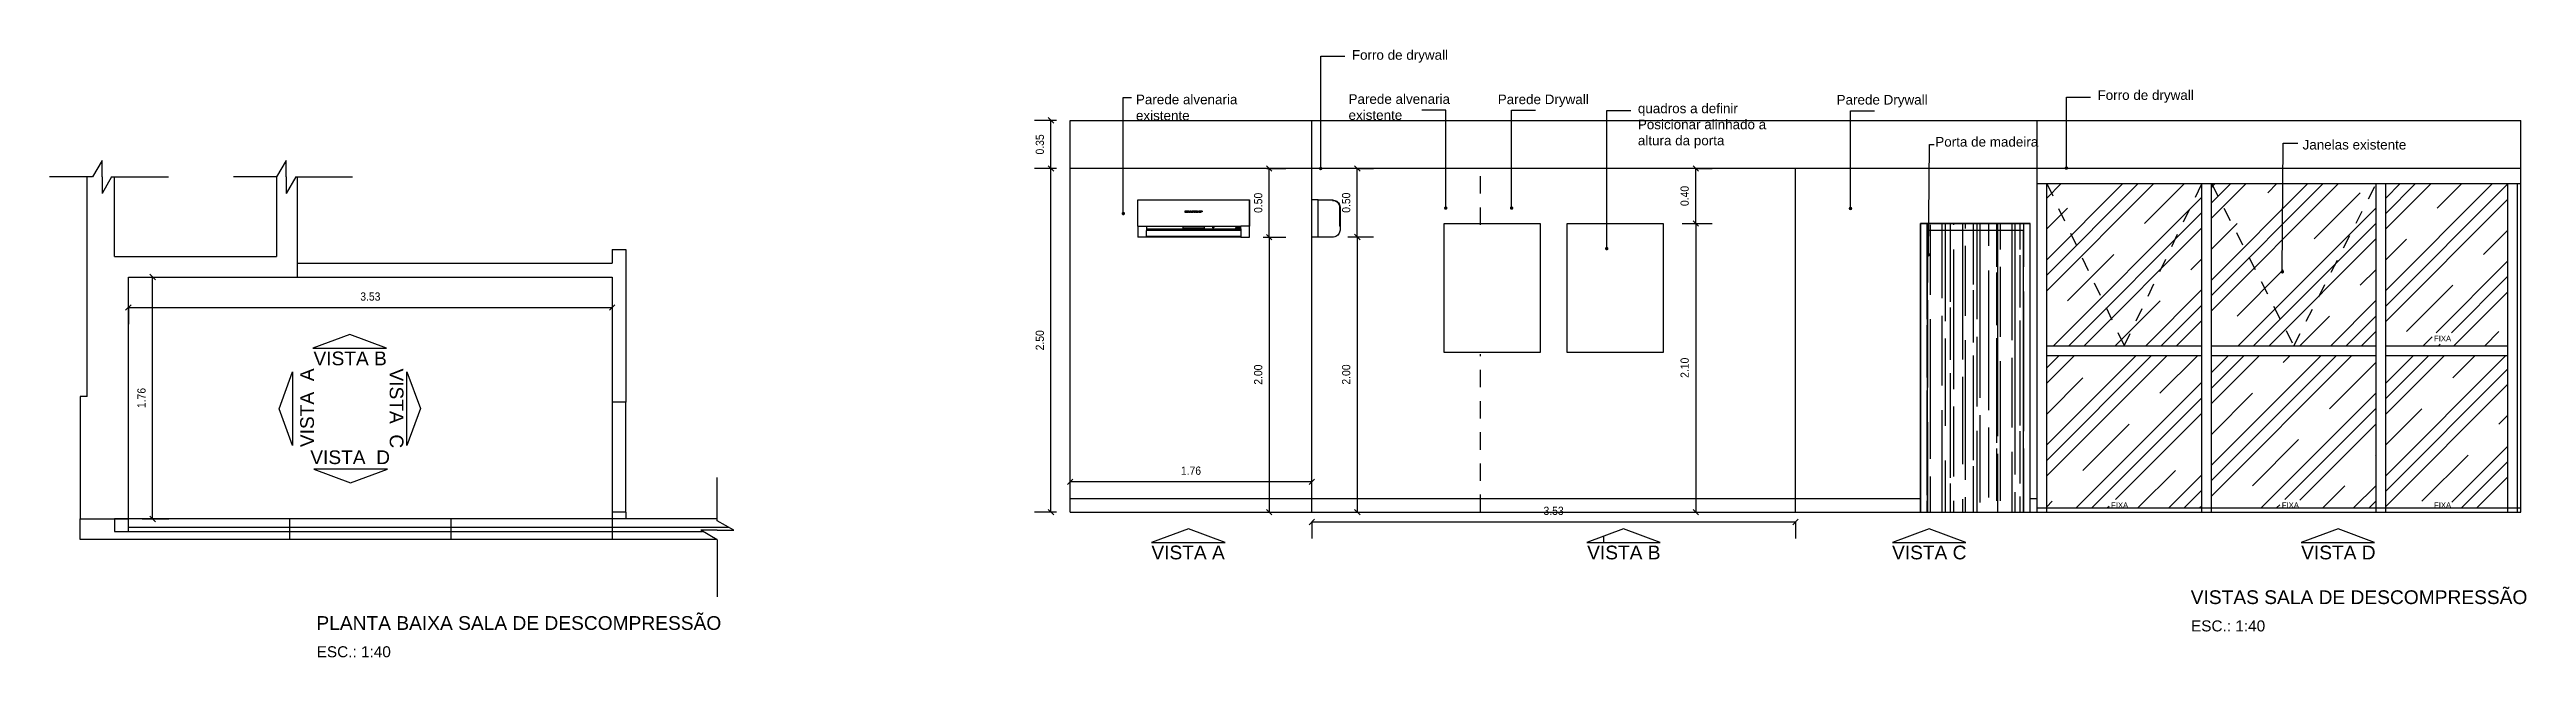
# Model space of a CAD drawing. Header units: millimetres. Extents: x 7034 to 7235, y -465 to -378.
# Drawn here: x 7085.43 to 7103.47, y -429.72 to -425.3 of the extents above; entities that cross this region are included whole.
import ezdxf

# ---------------------------------------------------------------- set-up
doc = ezdxf.new("R2010")
doc.units = ezdxf.units.MM
doc.header["$LTSCALE"] = 0.005
doc.linetypes.add('CONTINUO', pattern=[0])
doc.linetypes.add('DASHED', pattern=[19.05, 12.7, -6.35])
doc.layers.get('0').update_dxf_attribs({"linetype": 'CONTINUO'})
doc.layers.get('DEFPOINTS').update_dxf_attribs({"linetype": 'CONTINUO', "lineweight": 15})
for name, color, linetype in [('- COTAS', 12, 'Continuous'), ('.DETALHES PRETO', 250, 'Continuous'), ('0-COTAS', 12, 'Continuous'), ('252', 252, 'Continuous'), ('ARQ-PEITORIAL', 4, 'Continuous'), ('ARQ-TEXTO', 3, 'Continuous'), ('ARQ_ALVENARIA', 6, 'Continuous'), ('ARQ_ESQUADRIA', 5, 'Continuous'), ('ARQ_TXT_AMBIENTE', 3, 'Continuous'), ('DETALHES', 4, 'Continuous'), ('JANELA', 10, 'Continuous'), ('LL_DETALHES PRETO', 250, 'Continuous'), ('NN_COTA', 1, 'Continuous'), ('NN_GESSO', 5, 'Continuous')]:
    doc.layers.add(name, color=color, linetype=linetype)
doc.layers.add('0-LAYOUT', color=250, linetype='Continuous', lineweight=25)
doc.layers.add('TEXTO', color=7, linetype='Continuous', lineweight=15)
doc.styles.add('50', font='ARIALN.TTF', dxfattribs={"height": 0.1})
doc.styles.add('ARQ', font='arial.ttf', dxfattribs={"width": 0.9})
doc.styles.add('R80-20', font='simplex.shx', dxfattribs={"height": 0.04})
doc.styles.get("Standard").update_dxf_attribs({"font": 'arial.ttf'})
doc.dimstyles.new('1-40', dxfattribs={"dimtxt": 0.06, "dimasz": 0.04, "dimexe": 0.1195, "dimexo": 0.1, "dimgap": 0.05, "dimtad": 1, "dimzin": 0, "dimdsep": 46, "dimtxsty": 'ARQ', "dimblk": 'OBLIQUE', "dimcen": 0.09, "dimclrd": 1, "dimclre": 1, "dimclrt": 7, "dimadec": 0, "dimazin": 0, "dimtm": 1e-09, "dimtfac": 1, "dimtofl": 0, "dimtmove": 0, "dimatfit": 3, "dimfxl": 0.1, "dimfxlon": 1, "dimtolj": 1, "dimtzin": 0, "dimlwd": -1, "dimlwe": -1, "dimarcsym": 0})
doc.dimstyles.new('50', dxfattribs={"dimscale": 0, "dimtxt": 0.1, "dimasz": 0.025, "dimexe": 0.05, "dimexo": 0.05, "dimgap": 0.01, "dimtad": 1, "dimdec": 0, "dimlfac": 100, "dimzin": 0, "dimdsep": 46, "dimtxsty": '50', "dimblk": 'DOT', "dimcen": 0.02, "dimclrd": 1, "dimclre": 1, "dimclrt": 7, "dimadec": 0, "dimazin": 0, "dimtfac": 1, "dimtdec": 0, "dimtofl": 0, "dimtmove": 2, "dimatfit": 2, "dimldrblk": 'DOT', "dimfxl": 0.05, "dimtolj": 1, "dimtzin": 0, "dimlwd": -1, "dimarcsym": 0})

msp = doc.modelspace()

# ---------------------------------------------------------------- texts
at = {"color": 1, "char_height": 0.09975, "width": 0.67765, "attachment_point": 1, "style": 'R80-20'}
for s, insert in [('\\pi0.07567;{\\fArial|b0|i0|c0|p34;VISTA B}', (7087.275, -427.493)), ('\\pi0.05246;{\\fArial|b0|i0|c0|p34;VISTA  D}', (7087.275, -428.212)), ('\\pi0.07186;{\\fArial|b0|i0|c0|p34;VISTA A}', (7093.384, -428.905)), ('\\pi0.07567;{\\fArial|b0|i0|c0|p34;VISTA B}', (7096.555, -428.905)), ('\\pi0.07087;{\\fArial|b0|i0|c0|p34;VISTA C}', (7098.781, -428.905)), ('\\pi0.07182;{\\fArial|b0|i0|c0|p34;VISTA D}', (7101.761, -428.905))]:
    msp.add_mtext(s, dxfattribs=dict(at, insert=insert))
for s, insert, rotation in [('\\pi0.0525;{\\fArial|b0|i0|c0|p34;VISTA  A}', (7087.254, -428.241), 90), ('\\pi0.05151;{\\fArial|b0|i0|c0|p34;VISTA  C}', (7088.006, -427.564), 270)]:
    msp.add_mtext(s, dxfattribs=dict(at, insert=insert, rotation=rotation))
at = {"layer": 'ARQ_TXT_AMBIENTE', "char_height": 0.07, "attachment_point": 1}
for s, width, gutter_width, heights, insert in [('Forro de drywall', 0.75461, 0, [0.288], (7094.916, -425.3)), ('Parede alvenaria\\Pexistente', 0.75461, 0, [0.288], (7093.343, -425.624)), ('Parede alvenaria\\Pexistente', 0.75461, 0, [0.288], (7094.892, -425.621)), ('Parede Drywall', 0.75461, 0, [0.288], (7095.979, -425.623)), ('quadros a definir\\PPosicionar alinhado a altura da porta', 1.04982, 0, [0.466], (7097, -425.689)), ('Parede Drywall', 0.75461, 0, [0.288], (7098.448, -425.626)), ('Forro de drywall', 0.75461, 0, [0.288], (7100.349, -425.592)), ('Porta de madeira', 1.03228, 0, [0.221], (7099.167, -425.932)), ('Janelas existente', 1.10448, 0.1, [0.399], (7101.843, -425.953))]:
    msp.add_mtext_dynamic_manual_height_columns(s, width=width, gutter_width=gutter_width, heights=heights, dxfattribs=dict(at, insert=insert))
at = {"layer": 'ARQ_TXT_AMBIENTE', "char_height": 0.04, "width": 0.82452, "attachment_point": 1}
for insert in [(7102.801, -427.378), (7100.448, -428.59), (7101.692, -428.59), (7102.801, -428.59)]:
    msp.add_mtext('FIXA', dxfattribs=dict(at, insert=insert))
at = {"layer": 'TEXTO', "attachment_point": 1}
for s, width, insert, char_height in [('VISTAS SALA DE DESCOMPRESSÃO', 3.64349, (7101.028, -429.23), 0.1), ('PLANTA BAIXA SALA DE DESCOMPRESSÃO', 3.64349, (7087.372, -429.418), 0.1), ('ESC.: 1:40', 3.13121, (7101.03, -429.449), 0.08), ('ESC.: 1:40', 3.13121, (7087.374, -429.637), 0.08)]:
    msp.add_mtext_dynamic_manual_height_columns(s, width=width, gutter_width=12.5, heights=[0], dxfattribs=dict(at, insert=insert, char_height=char_height))

# ---------------------------------------------------------------- blocks, each defined once
blk = doc.blocks.new('seta')
at = {"layer": 'NN_COTA', "transparency": 33554549}
h = blk.add_hatch(dxfattribs=at)
h.set_pattern_fill('ANGLE', color=256)
h.set_pattern_definition([(0, (-0.006, 0.008), (0, 6.985), [5.08, -1.905]), (90, (-0.006, 0.008), (-6.985, 4e-16), [5.08, -1.905])])
h.paths.add_polyline_path([(17.271, -37.747), (17.539, -37.846), (17.806, -37.747)])
at = {"layer": 'NN_COTA'}
blk.add_lwpolyline([(17.271, -37.747), (17.806, -37.747), (17.539, -37.846), (17.271, -37.747)], dxfattribs=at)
blk = doc.blocks.new('_OBLIQUE')
at = {"color": 0, "linetype": 'ByBlock'}
blk.add_line((-0.5, -0.5), (0.5, 0.5), dxfattribs=at)
blk = doc.blocks.new('*D122')
at = {"layer": '- COTAS', "color": 1, "transparency": 16777216}
for p, q in [((7086.102, -426.951), (7086.298, -426.951)), ((7086.179, -428.711), (7086.179, -426.951)), ((7086.102, -428.711), (7086.298, -428.711))]:
    blk.add_line(p, q, dxfattribs=at)
at = {"layer": 'DEFPOINTS', "color": 0, "transparency": 16777216}
for p in [(7086.002, -426.951), (7086.179, -426.951), (7086.002, -428.711)]:
    blk.add_point(p, dxfattribs=at)
at = {"layer": '- COTAS', "color": 1, "transparency": 16777216, "xscale": 0.04, "yscale": 0.04, "zscale": 0.04}
for p, rotation in [((7086.179, -426.951), 90), ((7086.179, -428.711), 270)]:
    blk.add_blockref('_OBLIQUE', p, dxfattribs=dict(at, rotation=rotation))
at = {"layer": '- COTAS', "color": 7, "transparency": 16777216, "insert": (7086.098, -427.831), "char_height": 0.06, "attachment_point": 5, "rotation": 90, "style": 'ARQ'}
blk.add_mtext('\\A1;1.76', dxfattribs=at)
blk = doc.blocks.new('*D123')
at = {"layer": '- COTAS', "color": 1, "transparency": 16777216}
for p, q in [((7086.002, -427.173), (7086.002, -427.293)), ((7086.002, -427.173), (7089.527, -427.173)), ((7089.527, -427.173), (7089.527, -427.293))]:
    blk.add_line(p, q, dxfattribs=at)
at = {"layer": 'DEFPOINTS', "color": 0, "transparency": 16777216}
for p in [(7086.002, -427.173), (7089.527, -427.173), (7089.527, -427.173)]:
    blk.add_point(p, dxfattribs=at)
at = {"layer": '- COTAS', "color": 1, "transparency": 16777216, "xscale": 0.04, "yscale": 0.04, "zscale": 0.04, "rotation": 180}
blk.add_blockref('_OBLIQUE', (7086.002, -427.173), dxfattribs=at)
at = {"layer": '- COTAS', "color": 1, "transparency": 16777216, "xscale": 0.04, "yscale": 0.04, "zscale": 0.04}
blk.add_blockref('_OBLIQUE', (7089.527, -427.173), dxfattribs=at)
at = {"layer": '- COTAS', "color": 7, "transparency": 16777216, "insert": (7087.765, -427.093), "char_height": 0.06, "attachment_point": 5, "style": 'ARQ'}
blk.add_mtext('\\A1;3.53', dxfattribs=at)
blk = doc.blocks.new('_DOT')
at = {"color": 0, "linetype": 'ByBlock'}
blk.add_line((-0.5, 0), (-1, 0), dxfattribs=at)
at = {"color": 0, "linetype": 'ByBlock', "const_width": 0.5}
blk.add_lwpolyline([(-0.25, 0, 1), (0.25, 0, 1)], format="xyb", close=True, dxfattribs=at)
blk = doc.blocks.new('DOT')
at = {"layer": 'ARQ-TEXTO', "color": 0, "linetype": 'ByBlock'}
blk.add_line((-0.5, 0), (-1, 0), dxfattribs=at)
at = {"layer": 'ARQ-TEXTO', "color": 0, "linetype": 'ByBlock', "const_width": 0.5}
blk.add_lwpolyline([(-0.25, 0, 1), (0.25, 0, 1)], format="xyb", close=True, dxfattribs=at)
blk = doc.blocks.new('*D55')
at = {"layer": '- COTAS', "color": 1, "transparency": 16777216}
for p, q in [((7092.764, -426.161), (7092.604, -426.161)), ((7092.724, -428.661), (7092.724, -426.161)), ((7092.764, -428.661), (7092.604, -428.661))]:
    blk.add_line(p, q, dxfattribs=at)
at = {"layer": 'DEFPOINTS', "color": 0, "transparency": 16777216}
for p in [(7092.724, -426.161), (7092.864, -426.161), (7092.864, -428.661)]:
    blk.add_point(p, dxfattribs=at)
at = {"layer": '- COTAS', "color": 1, "transparency": 16777216, "xscale": 0.04, "yscale": 0.04, "zscale": 0.04}
for p, rotation in [((7092.724, -426.161), 90), ((7092.724, -428.661), 270)]:
    blk.add_blockref('_OBLIQUE', p, dxfattribs=dict(at, rotation=rotation))
at = {"layer": '- COTAS', "color": 7, "transparency": 16777216, "insert": (7092.643, -427.411), "char_height": 0.06, "attachment_point": 5, "rotation": 90, "style": 'ARQ'}
blk.add_mtext('\\A1;2.50', dxfattribs=at)
blk = doc.blocks.new('*D56')
at = {"layer": '- COTAS', "color": 1, "transparency": 16777216}
for p, q in [((7092.764, -425.811), (7092.604, -425.811)), ((7092.724, -426.161), (7092.724, -425.811)), ((7092.764, -426.161), (7092.604, -426.161))]:
    blk.add_line(p, q, dxfattribs=at)
at = {"layer": 'DEFPOINTS', "color": 0, "transparency": 16777216}
for p in [(7092.724, -425.811), (7092.864, -425.811), (7092.864, -426.161)]:
    blk.add_point(p, dxfattribs=at)
at = {"layer": '- COTAS', "color": 1, "transparency": 16777216, "xscale": 0.04, "yscale": 0.04, "zscale": 0.04}
for p, rotation in [((7092.724, -425.811), 90), ((7092.724, -426.161), 270)]:
    blk.add_blockref('_OBLIQUE', p, dxfattribs=dict(at, rotation=rotation))
at = {"layer": '- COTAS', "color": 7, "transparency": 16777216, "insert": (7092.643, -425.986), "char_height": 0.06, "attachment_point": 5, "rotation": 90, "style": 'ARQ'}
blk.add_mtext('\\A1;0.35', dxfattribs=at)
blk = doc.blocks.new('*D57')
at = {"layer": '- COTAS', "color": 1, "transparency": 16777216}
for p, q in [((7094.887, -426.659), (7095.075, -426.659)), ((7094.956, -426.659), (7094.956, -428.661)), ((7094.887, -428.661), (7095.075, -428.661))]:
    blk.add_line(p, q, dxfattribs=at)
at = {"layer": 'DEFPOINTS', "color": 0, "transparency": 16777216}
for p in [(7094.787, -426.659), (7094.787, -428.661), (7094.956, -428.661)]:
    blk.add_point(p, dxfattribs=at)
at = {"layer": '- COTAS', "color": 1, "transparency": 16777216, "xscale": 0.04, "yscale": 0.04, "zscale": 0.04}
for p, rotation in [((7094.956, -426.659), 90), ((7094.956, -428.661), 270)]:
    blk.add_blockref('_OBLIQUE', p, dxfattribs=dict(at, rotation=rotation))
at = {"layer": '- COTAS', "color": 7, "transparency": 16777216, "insert": (7094.875, -427.66), "char_height": 0.06, "attachment_point": 5, "rotation": 90, "style": 'ARQ'}
blk.add_mtext('\\A1;2.00', dxfattribs=at)
blk = doc.blocks.new('*D58')
at = {"layer": '- COTAS', "color": 1, "transparency": 16777216}
for p, q in [((7094.956, -426.161), (7095.075, -426.161)), ((7094.956, -426.659), (7094.956, -426.161)), ((7094.956, -426.659), (7095.075, -426.659))]:
    blk.add_line(p, q, dxfattribs=at)
at = {"layer": 'DEFPOINTS', "color": 0, "transparency": 16777216}
for p in [(7094.956, -426.161), (7094.956, -426.161), (7094.956, -426.659)]:
    blk.add_point(p, dxfattribs=at)
at = {"layer": '- COTAS', "color": 1, "transparency": 16777216, "xscale": 0.04, "yscale": 0.04, "zscale": 0.04}
for p, rotation in [((7094.956, -426.161), 90), ((7094.956, -426.659), 270)]:
    blk.add_blockref('_OBLIQUE', p, dxfattribs=dict(at, rotation=rotation))
at = {"layer": '- COTAS', "color": 7, "transparency": 16777216, "insert": (7094.875, -426.41), "char_height": 0.06, "attachment_point": 5, "rotation": 90, "style": 'ARQ'}
blk.add_mtext('\\A1;0.50', dxfattribs=at)
blk = doc.blocks.new('*D59')
at = {"layer": '- COTAS', "color": 1, "transparency": 16777216}
for p, q in [((7094.27, -426.661), (7094.434, -426.661)), ((7094.314, -426.661), (7094.314, -428.661)), ((7094.27, -428.661), (7094.434, -428.661))]:
    blk.add_line(p, q, dxfattribs=at)
at = {"layer": 'DEFPOINTS', "color": 0, "transparency": 16777216}
for p in [(7094.17, -426.661), (7094.17, -428.661), (7094.314, -428.661)]:
    blk.add_point(p, dxfattribs=at)
at = {"layer": '- COTAS', "color": 1, "transparency": 16777216, "xscale": 0.04, "yscale": 0.04, "zscale": 0.04}
for p, rotation in [((7094.314, -426.661), 90), ((7094.314, -428.661), 270)]:
    blk.add_blockref('_OBLIQUE', p, dxfattribs=dict(at, rotation=rotation))
at = {"layer": '- COTAS', "color": 7, "transparency": 16777216, "insert": (7094.234, -427.661), "char_height": 0.06, "attachment_point": 5, "rotation": 90, "style": 'ARQ'}
blk.add_mtext('\\A1;2.00', dxfattribs=at)
blk = doc.blocks.new('*D60')
at = {"layer": '- COTAS', "color": 1, "transparency": 16777216}
for p, q in [((7094.296, -426.161), (7094.434, -426.161)), ((7094.314, -426.661), (7094.314, -426.161)), ((7094.314, -426.661), (7094.434, -426.661))]:
    blk.add_line(p, q, dxfattribs=at)
at = {"layer": 'DEFPOINTS', "color": 0, "transparency": 16777216}
for p in [(7094.196, -426.161), (7094.314, -426.161), (7094.314, -426.661)]:
    blk.add_point(p, dxfattribs=at)
at = {"layer": '- COTAS', "color": 1, "transparency": 16777216, "xscale": 0.04, "yscale": 0.04, "zscale": 0.04}
for p, rotation in [((7094.314, -426.161), 90), ((7094.314, -426.661), 270)]:
    blk.add_blockref('_OBLIQUE', p, dxfattribs=dict(at, rotation=rotation))
at = {"layer": '- COTAS', "color": 7, "transparency": 16777216, "insert": (7094.234, -426.411), "char_height": 0.06, "attachment_point": 5, "rotation": 90, "style": 'ARQ'}
blk.add_mtext('\\A1;0.50', dxfattribs=at)
blk = doc.blocks.new('*D61')
at = {"layer": '- COTAS', "color": 1, "transparency": 16777216}
for p, q in [((7097.322, -426.561), (7097.541, -426.561)), ((7097.422, -426.561), (7097.422, -428.661)), ((7097.322, -428.661), (7097.541, -428.661))]:
    blk.add_line(p, q, dxfattribs=at)
at = {"layer": 'DEFPOINTS', "color": 0, "transparency": 16777216}
for p in [(7097.184, -426.561), (7097.184, -428.661), (7097.422, -428.661)]:
    blk.add_point(p, dxfattribs=at)
at = {"layer": '- COTAS', "color": 1, "transparency": 16777216, "xscale": 0.04, "yscale": 0.04, "zscale": 0.04}
for p, rotation in [((7097.422, -426.561), 90), ((7097.422, -428.661), 270)]:
    blk.add_blockref('_OBLIQUE', p, dxfattribs=dict(at, rotation=rotation))
at = {"layer": '- COTAS', "color": 7, "transparency": 16777216, "insert": (7097.341, -427.611), "char_height": 0.06, "attachment_point": 5, "rotation": 90, "style": 'ARQ'}
blk.add_mtext('\\A1;2.10', dxfattribs=at)
blk = doc.blocks.new('*D62')
at = {"layer": '- COTAS', "color": 1, "transparency": 16777216}
for p, q in [((7097.422, -426.161), (7097.541, -426.161)), ((7097.422, -426.561), (7097.422, -426.161)), ((7097.422, -426.561), (7097.541, -426.561))]:
    blk.add_line(p, q, dxfattribs=at)
at = {"layer": 'DEFPOINTS', "color": 0, "transparency": 16777216}
for p in [(7097.422, -426.161), (7097.422, -426.161), (7097.422, -426.561)]:
    blk.add_point(p, dxfattribs=at)
at = {"layer": '- COTAS', "color": 1, "transparency": 16777216, "xscale": 0.04, "yscale": 0.04, "zscale": 0.04}
for p, rotation in [((7097.422, -426.161), 90), ((7097.422, -426.561), 270)]:
    blk.add_blockref('_OBLIQUE', p, dxfattribs=dict(at, rotation=rotation))
at = {"layer": '- COTAS', "color": 7, "transparency": 16777216, "insert": (7097.341, -426.361), "char_height": 0.06, "attachment_point": 5, "rotation": 90, "style": 'ARQ'}
blk.add_mtext('\\A1;0.40', dxfattribs=at)
blk = doc.blocks.new('*D124')
at = {"layer": '- COTAS', "color": 1, "transparency": 16777216}
for p, q in [((7094.624, -428.733), (7094.624, -428.852)), ((7094.624, -428.733), (7098.149, -428.733)), ((7098.149, -428.733), (7098.149, -428.852))]:
    blk.add_line(p, q, dxfattribs=at)
at = {"layer": 'DEFPOINTS', "color": 0, "transparency": 16777216}
for p in [(7094.624, -428.661), (7098.149, -428.661), (7098.149, -428.733)]:
    blk.add_point(p, dxfattribs=at)
at = {"layer": '- COTAS', "color": 1, "transparency": 16777216, "xscale": 0.04, "yscale": 0.04, "zscale": 0.04, "rotation": 180}
blk.add_blockref('_OBLIQUE', (7094.624, -428.733), dxfattribs=at)
at = {"layer": '- COTAS', "color": 1, "transparency": 16777216, "xscale": 0.04, "yscale": 0.04, "zscale": 0.04}
blk.add_blockref('_OBLIQUE', (7098.149, -428.733), dxfattribs=at)
at = {"layer": '- COTAS', "color": 7, "transparency": 16777216, "insert": (7096.386, -428.652), "char_height": 0.06, "attachment_point": 5, "style": 'ARQ'}
blk.add_mtext('\\A1;3.53', dxfattribs=at)
blk = doc.blocks.new('*D125')
at = {"layer": '- COTAS', "color": 1, "transparency": 16777216}
for p, q in [((7092.864, -428.441), (7092.864, -428.322)), ((7094.624, -428.441), (7094.624, -428.322)), ((7094.624, -428.441), (7092.864, -428.441))]:
    blk.add_line(p, q, dxfattribs=at)
at = {"layer": 'DEFPOINTS', "color": 0, "transparency": 16777216}
for p in [(7092.864, -428.441), (7092.864, -428.441), (7094.624, -428.441)]:
    blk.add_point(p, dxfattribs=at)
at = {"layer": '- COTAS', "color": 1, "transparency": 16777216, "xscale": 0.04, "yscale": 0.04, "zscale": 0.04, "rotation": 180}
blk.add_blockref('_OBLIQUE', (7092.864, -428.441), dxfattribs=at)
at = {"layer": '- COTAS', "color": 1, "transparency": 16777216, "xscale": 0.04, "yscale": 0.04, "zscale": 0.04}
blk.add_blockref('_OBLIQUE', (7094.624, -428.441), dxfattribs=at)
at = {"layer": '- COTAS', "color": 7, "transparency": 16777216, "insert": (7093.744, -428.36), "char_height": 0.06, "attachment_point": 5, "style": 'ARQ'}
blk.add_mtext('\\A1;1.76', dxfattribs=at)

# ---------------------------------------------------------------- dimensions: what is measured, and where the dimension line sits
at = {"layer": '- COTAS'}
for base, p1, p2, picture, middle in [((7092.724, -425.811), (7092.864, -426.161), (7092.864, -425.811), '*D56', (7092.643, -425.986)), ((7092.724, -426.161), (7092.864, -428.661), (7092.864, -426.161), '*D55', (7092.643, -427.411)), ((7094.314, -426.161), (7094.314, -426.661), (7094.196, -426.161), '*D60', (7094.234, -426.411)), ((7094.956, -426.161), (7094.956, -426.659), (7094.956, -426.161), '*D58', (7094.875, -426.41)), ((7097.422, -426.161), (7097.422, -426.561), (7097.422, -426.161), '*D62', (7097.341, -426.361)), ((7097.422, -428.661), (7097.184, -426.561), (7097.184, -428.661), '*D61', (7097.341, -427.611)), ((7094.314, -428.661), (7094.17, -426.661), (7094.17, -428.661), '*D59', (7094.234, -427.661)), ((7094.956, -428.661), (7094.787, -426.659), (7094.787, -428.661), '*D57', (7094.875, -427.66)), ((7086.179, -426.951), (7086.002, -428.711), (7086.002, -426.951), '*D122', (7086.098, -427.831))]:
    dim = msp.add_linear_dim(base=base, p1=p1, p2=p2, angle=90, dimstyle='1-40', dxfattribs=at)
    dim.commit()
    dim.dimension.update_dxf_attribs({"geometry": picture, "text_midpoint": middle})
for base, p1, p2, picture, middle in [((7089.527440058, -427.173342105), (7086.002440058, -427.173342105), (7089.527440058, -427.173342105), '*D123', (7087.764940058, -427.092687262)), ((7092.864, -428.441), (7094.624, -428.441), (7092.864, -428.441), '*D125', (7093.744, -428.36)), ((7098.148722911, -428.732682988), (7094.623722911, -428.660765638), (7098.148722911, -428.660765638), '*D124', (7096.386222911, -428.652028145))]:
    dim = msp.add_linear_dim(base=base, p1=p1, p2=p2, dimstyle='1-40', dxfattribs=at)
    dim.commit()
    dim.dimension.update_dxf_attribs({"geometry": picture, "text_midpoint": middle})

# ---------------------------------------------------------------- hatches: boundary and pattern name
at = {"layer": '.DETALHES PRETO'}
h = msp.add_hatch(dxfattribs=at)
h.set_pattern_fill('CLAY', color=256, scale=0.1, angle=45, style=0)
h.set_pattern_definition([(45, (-4.93613, 2e-12), (-0.336759605, 0.336759605), []), (45, (-4.99225, 0.05613), (-0.336759605, 0.336759605), []), (45, (-5.0484, 0.11225), (-0.336759605, 0.336759605), []), (45, (-5.16063, 0.2245), (-0.336759605, 0.336759605), [0.47625, -0.3175])])
h.paths.add_polyline_path([(7101.109, -426.271), (7099.979, -426.271), (7100.544, -427.451)])
h.paths.add_polyline_path([(7101.109, -426.271), (7100.544, -427.451), (7101.109, -427.451)])
h.paths.add_polyline_path([(7099.979, -426.271), (7099.979, -427.451), (7100.544, -427.451)])
h.paths.add_polyline_path([(7101.109, -427.521), (7099.979, -427.521), (7099.979, -428.631), (7101.109, -428.631)])
h.paths.add_polyline_path([(7102.379, -427.521), (7101.179, -427.521), (7101.179, -428.631), (7102.379, -428.631)])
h.paths.add_polyline_path([(7102.379, -426.271), (7101.779, -427.451), (7102.379, -427.451)])
h.paths.add_polyline_path([(7102.379, -426.271), (7101.179, -426.271), (7101.779, -427.451)])
h.paths.add_polyline_path([(7101.179, -426.271), (7101.179, -427.451), (7101.779, -427.451)])
h.paths.add_polyline_path([(7103.339, -426.271), (7102.449, -426.271), (7102.449, -427.451), (7103.339, -427.451)])
h.paths.add_polyline_path([(7103.339, -427.521), (7102.449, -427.521), (7102.449, -428.631), (7103.339, -428.631)])
h.paths.add_polyline_path([(7100.433, -428.631), (7100.578, -428.631), (7100.578, -428.57), (7100.433, -428.57)], flags=17)
h.paths.add_polyline_path([(7101.677, -428.631), (7101.822, -428.631), (7101.822, -428.57), (7101.677, -428.57)], flags=17)
h.paths.add_polyline_path([(7102.787, -427.439), (7102.931, -427.439), (7102.931, -427.357), (7102.787, -427.357)], flags=16)
h.paths.add_polyline_path([(7102.787, -428.631), (7102.931, -428.631), (7102.931, -428.57), (7102.787, -428.57)], flags=17)
h = msp.add_hatch(dxfattribs=at)
h.set_pattern_fill('AR-RROOF', color=33, scale=0.005, angle=90)
h.set_pattern_definition([(90, (-5.52062, -6.44377), (-0.127, 0.2794), [1.905, -0.254, 0.635, -0.127]), (90, (-5.58412, -6.27486), (-0.16891, -0.127), [0.381, -0.04191, 0.762, -0.09525]), (90, (-5.62857, -6.38027), (-0.08509, 0.6604), [1.016, -0.1778, 0.508, -0.127])])
h.paths.add_polyline_path([(7099.829, -426.591), (7099.089, -426.591), (7099.089, -428.661), (7099.829, -428.661)], flags=17)
h.paths.add_polyline_path([(7099.859, -426.561), (7099.059, -426.561), (7099.059, -428.661), (7099.089, -428.661), (7099.089, -426.591), (7099.829, -426.591), (7099.829, -428.661), (7099.859, -428.661)])

# ---------------------------------------------------------------- linework, layer by layer
at = {"layer": '- COTAS'}
msp.add_lwpolyline([(7092.864, -425.811), (7103.434, -425.811)], dxfattribs=at)
at = {"layer": '.DETALHES PRETO', "linetype": 'DASHED', "ltscale": 2}
for p, q in [((7095.854, -426.571), (7095.854, -426.161)), ((7095.854, -428.661), (7095.854, -427.511))]:
    msp.add_line(p, q, dxfattribs=at)
at = {"layer": '.DETALHES PRETO'}
for p, q in [((7099.059, -426.561), (7099.859, -426.561)), ((7099.059, -428.661), (7099.059, -426.561)), ((7099.109, -426.611), (7099.809, -426.611)), ((7099.109, -428.661), (7099.109, -426.611)), ((7099.809, -428.661), (7099.809, -426.611)), ((7099.859, -428.661), (7099.859, -426.561))]:
    msp.add_line(p, q, dxfattribs=at)
msp.add_lwpolyline([(7099.859, -428.661), (7099.859, -426.561), (7099.059, -426.561), (7099.059, -428.661)], dxfattribs=at)
at = {"layer": '0-LAYOUT', "linetype": 'ByBlock'}
for p, q in [((7099.909, -426.271), (7103.434, -426.271)), ((7099.979, -428.661), (7099.979, -426.271)), ((7101.109, -428.661), (7101.109, -426.271)), ((7101.179, -428.661), (7101.179, -426.271)), ((7102.379, -428.661), (7102.379, -426.271)), ((7102.449, -428.661), (7102.449, -426.271)), ((7103.339, -428.661), (7103.339, -426.271)), ((7103.409, -428.661), (7103.409, -426.271)), ((7099.979, -427.451), (7101.109, -427.451)), ((7101.179, -427.451), (7102.379, -427.451)), ((7102.449, -427.451), (7103.339, -427.451)), ((7099.979, -427.521), (7101.109, -427.521)), ((7101.179, -427.521), (7102.379, -427.521)), ((7102.449, -427.521), (7103.339, -427.521))]:
    msp.add_line(p, q, dxfattribs=at)
at = {"layer": '252', "linetype": 'DASHED'}
for p, q in [((7099.979, -426.271), (7100.544, -427.451)), ((7100.544, -427.451), (7101.109, -426.271)), ((7101.179, -426.271), (7101.779, -427.451)), ((7101.779, -427.451), (7102.379, -426.271))]:
    msp.add_line(p, q, dxfattribs=at)
at = {"layer": '252'}
for p, q in [((7089.527, -427.861), (7089.527, -428.661)), ((7089.627, -428.661), (7089.627, -427.861))]:
    msp.add_line(p, q, dxfattribs=at)
at = {"layer": 'ARQ-PEITORIAL'}
for p, q in [((7085.741, -426.222), (7085.428, -426.222)), ((7085.811, -426.102), (7085.741, -426.222)), ((7085.811, -426.222), (7085.811, -426.102)), ((7085.811, -426.222), (7085.811, -426.342)), ((7085.88, -426.222), (7085.811, -426.342)), ((7085.88, -426.222), (7086.295, -426.222)), ((7087.082, -426.222), (7086.769, -426.222)), ((7087.152, -426.102), (7087.082, -426.222)), ((7087.152, -426.222), (7087.152, -426.102)), ((7087.152, -426.222), (7087.152, -426.342)), ((7087.221, -426.222), (7087.152, -426.342)), ((7087.221, -426.222), (7087.636, -426.222)), ((7089.527, -426.751), (7089.527, -426.851)), ((7087.232, -426.851), (7089.527, -426.851)), ((7087.232, -426.951), (7089.527, -426.951)), ((7089.527, -426.951), (7089.527, -427.861)), ((7089.627, -427.861), (7089.527, -427.861)), ((7090.293, -428.724), (7090.293, -428.41)), ((7089.627, -428.661), (7089.527, -428.661)), ((7089.527, -428.661), (7089.527, -428.711)), ((7089.527, -428.711), (7089.527, -428.711)), ((7089.627, -428.661), (7089.627, -428.711)), ((7090.413, -428.793), (7090.293, -428.724)), ((7090.293, -428.793), (7090.173, -428.793)), ((7090.293, -428.862), (7090.173, -428.793)), ((7090.293, -428.793), (7090.413, -428.793)), ((7090.293, -428.862), (7090.293, -429.277))]:
    msp.add_line(p, q, dxfattribs=at)
msp.add_lwpolyline([(7089.527, -426.751), (7089.627, -426.751), (7089.627, -427.001), (7089.627, -427.861)], dxfattribs=at)
at = {"layer": 'ARQ_ALVENARIA'}
for p, q in [((7092.864, -428.661), (7092.864, -425.811)), ((7094.624, -428.661), (7094.624, -425.811)), ((7099.909, -428.661), (7099.909, -425.811)), ((7103.434, -428.661), (7103.434, -425.811)), ((7085.702, -427.821), (7085.702, -426.222)), ((7085.902, -426.801), (7085.902, -426.222)), ((7087.082, -426.222), (7087.082, -426.801)), ((7087.232, -426.222), (7087.232, -426.951)), ((7098.149, -428.661), (7098.149, -426.161)), ((7085.902, -426.801), (7087.082, -426.801)), ((7086.002, -426.951), (7087.232, -426.951)), ((7092.864, -428.661), (7098.149, -428.661)), ((7098.149, -428.661), (7103.434, -428.661))]:
    msp.add_line(p, q, dxfattribs=at)
msp.add_lwpolyline([(7085.702, -427.821), (7085.652, -427.821), (7085.652, -428.711), (7086.002, -428.711), (7086.002, -426.951), (7086.002, -426.951)], dxfattribs=at)
at = {"layer": 'ARQ_ESQUADRIA'}
for p, q in [((7086.002, -428.771), (7090.374, -428.771)), ((7087.177, -428.711), (7087.177, -428.861)), ((7088.352, -428.711), (7088.352, -428.861)), ((7089.527, -428.711), (7089.527, -428.861)), ((7086.002, -428.801), (7090.186, -428.801))]:
    msp.add_line(p, q, dxfattribs=at)
msp.add_lwpolyline([(7085.902, -428.711), (7085.902, -428.801), (7086.002, -428.801), (7086.002, -428.711)], close=True, dxfattribs=at)
at = {"layer": 'DETALHES'}
for p, q in [((7098.149, -426.161), (7092.864, -426.161)), ((7103.434, -426.161), (7098.149, -426.161))]:
    msp.add_line(p, q, dxfattribs=at)
at = {"layer": 'JANELA'}
for p, q in [((7085.652, -428.861), (7085.652, -428.711)), ((7090.293, -428.711), (7086.002, -428.711)), ((7090.293, -428.861), (7085.652, -428.861))]:
    msp.add_line(p, q, dxfattribs=at)
at = {"layer": 'LL_DETALHES PRETO'}
for p, q in [((7093.357, -426.39), (7093.357, -426.393)), ((7093.357, -426.39), (7093.357, -426.39)), ((7093.357, -426.393), (7093.357, -426.39)), ((7093.357, -426.39), (7094.17, -426.39)), ((7093.357, -426.393), (7093.357, -426.393)), ((7093.357, -426.58), (7093.357, -426.393)), ((7093.357, -426.58), (7093.357, -426.393)), ((7094.17, -426.39), (7094.17, -426.393)), ((7094.17, -426.39), (7094.17, -426.39)), ((7094.17, -426.39), (7094.17, -426.393)), ((7094.17, -426.393), (7094.17, -426.393)), ((7094.17, -426.393), (7094.17, -426.58)), ((7094.17, -426.58), (7094.17, -426.393)), ((7094.624, -426.661), (7094.624, -426.39)), ((7094.67, -426.39), (7094.624, -426.39)), ((7094.67, -426.39), (7094.774, -426.39)), ((7094.67, -426.661), (7094.67, -426.39)), ((7094.774, -426.39), (7094.783, -426.391)), ((7094.774, -426.39), (7094.774, -426.393)), ((7094.774, -426.393), (7094.783, -426.393)), ((7094.783, -426.391), (7094.791, -426.393)), ((7094.783, -426.393), (7094.791, -426.395)), ((7094.791, -426.393), (7094.8, -426.396)), ((7094.791, -426.395), (7094.798, -426.398)), ((7094.798, -426.398), (7094.805, -426.402)), ((7094.8, -426.396), (7094.807, -426.4)), ((7094.805, -426.402), (7094.812, -426.407)), ((7094.807, -426.4), (7094.814, -426.405)), ((7094.812, -426.407), (7094.817, -426.413)), ((7094.814, -426.405), (7094.819, -426.411)), ((7094.817, -426.413), (7094.821, -426.42)), ((7094.819, -426.411), (7094.824, -426.418)), ((7094.821, -426.42), (7094.824, -426.427)), ((7094.824, -426.418), (7094.827, -426.426)), ((7094.824, -426.427), (7094.826, -426.434)), ((7094.826, -426.434), (7094.827, -426.442)), ((7094.827, -426.426), (7094.829, -426.434)), ((7094.829, -426.434), (7094.83, -426.442)), ((7093.357, -426.58), (7093.419, -426.58)), ((7093.357, -426.58), (7093.357, -426.58)), ((7093.357, -426.58), (7093.357, -426.661)), ((7093.419, -426.58), (7094.108, -426.58)), ((7093.419, -426.58), (7093.419, -426.601)), ((7093.419, -426.601), (7093.656, -426.601)), ((7093.419, -426.601), (7093.419, -426.612)), ((7093.656, -426.612), (7093.419, -426.612)), ((7093.419, -426.612), (7093.419, -426.612)), ((7093.419, -426.653), (7093.419, -426.612)), ((7094.108, -426.612), (7093.419, -426.612)), ((7093.656, -426.601), (7093.662, -426.601)), ((7093.656, -426.601), (7093.656, -426.612)), ((7093.662, -426.612), (7093.656, -426.612)), ((7093.662, -426.601), (7093.956, -426.601)), ((7093.662, -426.612), (7093.662, -426.601)), ((7093.956, -426.612), (7093.662, -426.612)), ((7093.688, -426.583), (7093.839, -426.583)), ((7093.688, -426.596), (7093.688, -426.583)), ((7093.688, -426.596), (7093.839, -426.596)), ((7093.701, -426.481), (7093.701, -426.47)), ((7093.701, -426.47), (7093.713, -426.47)), ((7093.713, -426.481), (7093.701, -426.481)), ((7093.705, -426.472), (7093.705, -426.474)), ((7093.711, -426.472), (7093.705, -426.472)), ((7093.705, -426.474), (7093.711, -426.474)), ((7093.705, -426.477), (7093.705, -426.479)), ((7093.711, -426.477), (7093.705, -426.477)), ((7093.705, -426.479), (7093.711, -426.479)), ((7093.711, -426.472), (7093.711, -426.472)), ((7093.711, -426.472), (7093.711, -426.472)), ((7093.711, -426.472), (7093.711, -426.472)), ((7093.711, -426.472), (7093.711, -426.472)), ((7093.711, -426.472), (7093.711, -426.472)), ((7093.711, -426.473), (7093.711, -426.472)), ((7093.711, -426.473), (7093.711, -426.473)), ((7093.712, -426.473), (7093.711, -426.473)), ((7093.711, -426.474), (7093.712, -426.474)), ((7093.711, -426.474), (7093.711, -426.474)), ((7093.711, -426.474), (7093.711, -426.474)), ((7093.711, -426.474), (7093.711, -426.474)), ((7093.711, -426.474), (7093.711, -426.474)), ((7093.711, -426.474), (7093.711, -426.474)), ((7093.711, -426.474), (7093.711, -426.474)), ((7093.711, -426.474), (7093.711, -426.474)), ((7093.711, -426.477), (7093.711, -426.477)), ((7093.711, -426.477), (7093.711, -426.477)), ((7093.711, -426.477), (7093.711, -426.477)), ((7093.711, -426.477), (7093.711, -426.477)), ((7093.711, -426.477), (7093.711, -426.477)), ((7093.711, -426.477), (7093.711, -426.477)), ((7093.711, -426.477), (7093.711, -426.477)), ((7093.712, -426.477), (7093.711, -426.477)), ((7093.711, -426.478), (7093.712, -426.478)), ((7093.711, -426.478), (7093.711, -426.478)), ((7093.711, -426.478), (7093.711, -426.478)), ((7093.711, -426.478), (7093.711, -426.478)), ((7093.711, -426.478), (7093.711, -426.478)), ((7093.711, -426.478), (7093.711, -426.478)), ((7093.711, -426.479), (7093.711, -426.478)), ((7093.711, -426.479), (7093.711, -426.479)), ((7093.712, -426.473), (7093.712, -426.473)), ((7093.712, -426.473), (7093.712, -426.473)), ((7093.712, -426.474), (7093.712, -426.473)), ((7093.712, -426.474), (7093.712, -426.474)), ((7093.712, -426.474), (7093.712, -426.474)), ((7093.712, -426.477), (7093.712, -426.477)), ((7093.712, -426.477), (7093.712, -426.477)), ((7093.712, -426.478), (7093.712, -426.477)), ((7093.712, -426.478), (7093.712, -426.478)), ((7093.712, -426.478), (7093.712, -426.478)), ((7093.713, -426.47), (7093.714, -426.47)), ((7093.713, -426.47), (7093.713, -426.47)), ((7093.713, -426.475), (7093.714, -426.475)), ((7093.714, -426.475), (7093.713, -426.475)), ((7093.714, -426.481), (7093.713, -426.481)), ((7093.713, -426.481), (7093.713, -426.481)), ((7093.714, -426.47), (7093.715, -426.471)), ((7093.714, -426.47), (7093.714, -426.47)), ((7093.714, -426.475), (7093.714, -426.476)), ((7093.715, -426.475), (7093.714, -426.475)), ((7093.714, -426.475), (7093.714, -426.475)), ((7093.714, -426.476), (7093.715, -426.476)), ((7093.714, -426.48), (7093.714, -426.481)), ((7093.715, -426.48), (7093.714, -426.48)), ((7093.715, -426.471), (7093.716, -426.472)), ((7093.715, -426.471), (7093.715, -426.471)), ((7093.715, -426.471), (7093.715, -426.471)), ((7093.715, -426.474), (7093.715, -426.475)), ((7093.716, -426.474), (7093.715, -426.474)), ((7093.715, -426.475), (7093.715, -426.475)), ((7093.715, -426.475), (7093.715, -426.475)), ((7093.715, -426.476), (7093.716, -426.477)), ((7093.715, -426.476), (7093.715, -426.476)), ((7093.715, -426.476), (7093.715, -426.476)), ((7093.715, -426.476), (7093.715, -426.476)), ((7093.716, -426.479), (7093.715, -426.48)), ((7093.715, -426.48), (7093.715, -426.48)), ((7093.715, -426.48), (7093.715, -426.48)), ((7093.716, -426.472), (7093.716, -426.472)), ((7093.716, -426.472), (7093.716, -426.473)), ((7093.716, -426.473), (7093.716, -426.474)), ((7093.716, -426.473), (7093.716, -426.473)), ((7093.716, -426.473), (7093.716, -426.473)), ((7093.716, -426.474), (7093.716, -426.474)), ((7093.716, -426.477), (7093.716, -426.477)), ((7093.716, -426.477), (7093.716, -426.477)), ((7093.716, -426.477), (7093.716, -426.478)), ((7093.716, -426.478), (7093.716, -426.479)), ((7093.716, -426.478), (7093.716, -426.478)), ((7093.716, -426.479), (7093.716, -426.479)), ((7093.717, -426.481), (7093.717, -426.47)), ((7093.717, -426.47), (7093.728, -426.47)), ((7093.721, -426.481), (7093.717, -426.481)), ((7093.721, -426.473), (7093.721, -426.474)), ((7093.727, -426.473), (7093.721, -426.473)), ((7093.721, -426.474), (7093.727, -426.474)), ((7093.725, -426.477), (7093.721, -426.477)), ((7093.721, -426.477), (7093.721, -426.481)), ((7093.727, -426.481), (7093.725, -426.477)), ((7093.727, -426.473), (7093.727, -426.473)), ((7093.727, -426.473), (7093.727, -426.473)), ((7093.727, -426.473), (7093.727, -426.473)), ((7093.727, -426.473), (7093.727, -426.473)), ((7093.727, -426.473), (7093.727, -426.473)), ((7093.727, -426.473), (7093.727, -426.473)), ((7093.728, -426.473), (7093.727, -426.473)), ((7093.727, -426.474), (7093.728, -426.474)), ((7093.727, -426.474), (7093.727, -426.474)), ((7093.727, -426.474), (7093.727, -426.474)), ((7093.727, -426.474), (7093.727, -426.474)), ((7093.727, -426.474), (7093.727, -426.474)), ((7093.727, -426.474), (7093.727, -426.474)), ((7093.727, -426.474), (7093.727, -426.474)), ((7093.731, -426.481), (7093.727, -426.481)), ((7093.728, -426.47), (7093.729, -426.47)), ((7093.728, -426.473), (7093.728, -426.473)), ((7093.728, -426.473), (7093.728, -426.473)), ((7093.728, -426.473), (7093.728, -426.473)), ((7093.728, -426.474), (7093.728, -426.473)), ((7093.728, -426.474), (7093.728, -426.474)), ((7093.728, -426.474), (7093.728, -426.474)), ((7093.728, -426.474), (7093.728, -426.474)), ((7093.729, -426.47), (7093.73, -426.47)), ((7093.729, -426.477), (7093.731, -426.481)), ((7093.729, -426.477), (7093.729, -426.477)), ((7093.73, -426.477), (7093.729, -426.477)), ((7093.73, -426.47), (7093.731, -426.471)), ((7093.73, -426.47), (7093.73, -426.47)), ((7093.73, -426.476), (7093.73, -426.477)), ((7093.731, -426.476), (7093.73, -426.476)), ((7093.73, -426.477), (7093.73, -426.477)), ((7093.731, -426.471), (7093.731, -426.472)), ((7093.731, -426.471), (7093.731, -426.471)), ((7093.731, -426.481), (7093.737, -426.471)), ((7093.731, -426.472), (7093.732, -426.472)), ((7093.731, -426.476), (7093.731, -426.476)), ((7093.732, -426.476), (7093.731, -426.476)), ((7093.736, -426.481), (7093.731, -426.481)), ((7093.732, -426.472), (7093.732, -426.473)), ((7093.732, -426.473), (7093.732, -426.473)), ((7093.732, -426.473), (7093.732, -426.474)), ((7093.732, -426.474), (7093.732, -426.474)), ((7093.732, -426.474), (7093.732, -426.475)), ((7093.732, -426.474), (7093.732, -426.474)), ((7093.732, -426.475), (7093.732, -426.476)), ((7093.732, -426.475), (7093.732, -426.475)), ((7093.737, -426.479), (7093.736, -426.481)), ((7093.737, -426.471), (7093.738, -426.47)), ((7093.743, -426.479), (7093.737, -426.479)), ((7093.738, -426.47), (7093.738, -426.47)), ((7093.738, -426.47), (7093.738, -426.47)), ((7093.738, -426.47), (7093.738, -426.47)), ((7093.738, -426.47), (7093.738, -426.47)), ((7093.738, -426.47), (7093.741, -426.47)), ((7093.74, -426.473), (7093.738, -426.477)), ((7093.738, -426.477), (7093.742, -426.477)), ((7093.742, -426.477), (7093.74, -426.473)), ((7093.741, -426.47), (7093.742, -426.47)), ((7093.741, -426.47), (7093.741, -426.47)), ((7093.742, -426.47), (7093.742, -426.471)), ((7093.742, -426.47), (7093.742, -426.47)), ((7093.742, -426.47), (7093.742, -426.47)), ((7093.742, -426.471), (7093.748, -426.481)), ((7093.744, -426.481), (7093.743, -426.479)), ((7093.748, -426.481), (7093.744, -426.481)), ((7093.748, -426.473), (7093.749, -426.472)), ((7093.748, -426.474), (7093.748, -426.473)), ((7093.748, -426.473), (7093.748, -426.473)), ((7093.749, -426.475), (7093.748, -426.474)), ((7093.748, -426.474), (7093.748, -426.474)), ((7093.749, -426.471), (7093.75, -426.471)), ((7093.749, -426.472), (7093.749, -426.471)), ((7093.749, -426.471), (7093.749, -426.471)), ((7093.749, -426.472), (7093.749, -426.472)), ((7093.749, -426.475), (7093.749, -426.475)), ((7093.749, -426.476), (7093.749, -426.475)), ((7093.749, -426.476), (7093.749, -426.476)), ((7093.75, -426.476), (7093.749, -426.476)), ((7093.749, -426.481), (7093.749, -426.479)), ((7093.749, -426.479), (7093.758, -426.479)), ((7093.759, -426.481), (7093.749, -426.481)), ((7093.75, -426.47), (7093.751, -426.47)), ((7093.75, -426.471), (7093.75, -426.47)), ((7093.75, -426.476), (7093.75, -426.476)), ((7093.751, -426.477), (7093.75, -426.476)), ((7093.751, -426.47), (7093.751, -426.47)), ((7093.751, -426.47), (7093.751, -426.47)), ((7093.751, -426.47), (7093.762, -426.47)), ((7093.758, -426.477), (7093.751, -426.477)), ((7093.751, -426.477), (7093.751, -426.477)), ((7093.751, -426.477), (7093.751, -426.477)), ((7093.752, -426.473), (7093.752, -426.474)), ((7093.752, -426.473), (7093.752, -426.473)), ((7093.752, -426.473), (7093.752, -426.473)), ((7093.752, -426.473), (7093.752, -426.473)), ((7093.752, -426.473), (7093.752, -426.473)), ((7093.752, -426.473), (7093.752, -426.473)), ((7093.752, -426.473), (7093.752, -426.473)), ((7093.752, -426.473), (7093.752, -426.473)), ((7093.752, -426.473), (7093.752, -426.473)), ((7093.752, -426.473), (7093.752, -426.473)), ((7093.752, -426.473), (7093.752, -426.473)), ((7093.762, -426.473), (7093.752, -426.473)), ((7093.752, -426.474), (7093.759, -426.474)), ((7093.752, -426.474), (7093.752, -426.474)), ((7093.752, -426.474), (7093.752, -426.474)), ((7093.752, -426.474), (7093.752, -426.474)), ((7093.752, -426.474), (7093.752, -426.474)), ((7093.752, -426.474), (7093.752, -426.474)), ((7093.752, -426.474), (7093.752, -426.474)), ((7093.752, -426.474), (7093.752, -426.474)), ((7093.752, -426.474), (7093.752, -426.474)), ((7093.752, -426.474), (7093.752, -426.474)), ((7093.752, -426.474), (7093.752, -426.474)), ((7093.758, -426.477), (7093.758, -426.477)), ((7093.758, -426.477), (7093.758, -426.477)), ((7093.758, -426.477), (7093.758, -426.477)), ((7093.758, -426.477), (7093.758, -426.477)), ((7093.758, -426.477), (7093.758, -426.477)), ((7093.758, -426.477), (7093.758, -426.477)), ((7093.758, -426.477), (7093.758, -426.477)), ((7093.758, -426.477), (7093.758, -426.477)), ((7093.759, -426.477), (7093.758, -426.477)), ((7093.758, -426.478), (7093.759, -426.478)), ((7093.758, -426.478), (7093.758, -426.478)), ((7093.758, -426.478), (7093.758, -426.478)), ((7093.758, -426.478), (7093.758, -426.478)), ((7093.758, -426.478), (7093.758, -426.478)), ((7093.758, -426.478), (7093.758, -426.478)), ((7093.758, -426.478), (7093.758, -426.478)), ((7093.758, -426.479), (7093.758, -426.478)), ((7093.758, -426.479), (7093.758, -426.479)), ((7093.759, -426.474), (7093.76, -426.474)), ((7093.759, -426.478), (7093.759, -426.477)), ((7093.759, -426.477), (7093.759, -426.477)), ((7093.759, -426.478), (7093.759, -426.478)), ((7093.76, -426.481), (7093.759, -426.481)), ((7093.76, -426.474), (7093.761, -426.475)), ((7093.76, -426.474), (7093.76, -426.474)), ((7093.761, -426.48), (7093.76, -426.481)), ((7093.76, -426.481), (7093.76, -426.481)), ((7093.761, -426.475), (7093.762, -426.475)), ((7093.761, -426.475), (7093.761, -426.475)), ((7093.761, -426.475), (7093.761, -426.475)), ((7093.761, -426.48), (7093.761, -426.48)), ((7093.761, -426.48), (7093.761, -426.48)), ((7093.762, -426.48), (7093.761, -426.48)), ((7093.762, -426.47), (7093.762, -426.473)), ((7093.762, -426.475), (7093.762, -426.476)), ((7093.762, -426.476), (7093.762, -426.477)), ((7093.762, -426.476), (7093.762, -426.476)), ((7093.762, -426.477), (7093.762, -426.478)), ((7093.762, -426.477), (7093.762, -426.477)), ((7093.762, -426.478), (7093.762, -426.478)), ((7093.762, -426.478), (7093.762, -426.479)), ((7093.762, -426.479), (7093.762, -426.48)), ((7093.762, -426.479), (7093.762, -426.479)), ((7093.763, -426.473), (7093.763, -426.47)), ((7093.763, -426.47), (7093.775, -426.47)), ((7093.767, -426.473), (7093.763, -426.473)), ((7093.767, -426.481), (7093.767, -426.473)), ((7093.771, -426.481), (7093.767, -426.481)), ((7093.771, -426.473), (7093.771, -426.481)), ((7093.775, -426.473), (7093.771, -426.473)), ((7093.775, -426.47), (7093.775, -426.473)), ((7093.776, -426.478), (7093.776, -426.473)), ((7093.776, -426.473), (7093.777, -426.473)), ((7093.777, -426.478), (7093.776, -426.478)), ((7093.777, -426.471), (7093.778, -426.471)), ((7093.777, -426.472), (7093.777, -426.471)), ((7093.777, -426.471), (7093.777, -426.471)), ((7093.777, -426.472), (7093.777, -426.472)), ((7093.777, -426.473), (7093.777, -426.472)), ((7093.777, -426.479), (7093.777, -426.478)), ((7093.777, -426.479), (7093.777, -426.479)), ((7093.777, -426.48), (7093.777, -426.479)), ((7093.777, -426.48), (7093.777, -426.48)), ((7093.778, -426.48), (7093.777, -426.48)), ((7093.778, -426.47), (7093.779, -426.47)), ((7093.778, -426.471), (7093.778, -426.47)), ((7093.778, -426.48), (7093.778, -426.48)), ((7093.779, -426.481), (7093.778, -426.48)), ((7093.779, -426.47), (7093.779, -426.47)), ((7093.779, -426.47), (7093.779, -426.47)), ((7093.779, -426.47), (7093.79, -426.47)), ((7093.779, -426.481), (7093.779, -426.481)), ((7093.779, -426.481), (7093.779, -426.481)), ((7093.79, -426.481), (7093.779, -426.481)), ((7093.78, -426.473), (7093.78, -426.474)), ((7093.78, -426.473), (7093.78, -426.473)), ((7093.781, -426.473), (7093.78, -426.473)), ((7093.78, -426.474), (7093.78, -426.474)), ((7093.781, -426.477), (7093.78, -426.474)), ((7093.78, -426.474), (7093.789, -426.474)), ((7093.78, -426.474), (7093.78, -426.474)), ((7093.78, -426.474), (7093.78, -426.477)), ((7093.78, -426.477), (7093.78, -426.478)), ((7093.78, -426.478), (7093.781, -426.478)), ((7093.78, -426.478), (7093.78, -426.478)), ((7093.78, -426.478), (7093.78, -426.478)), ((7093.781, -426.473), (7093.781, -426.473)), ((7093.781, -426.473), (7093.781, -426.473)), ((7093.781, -426.473), (7093.781, -426.473)), ((7093.781, -426.473), (7093.781, -426.473)), ((7093.781, -426.473), (7093.781, -426.473)), ((7093.782, -426.473), (7093.781, -426.473)), ((7093.79, -426.477), (7093.781, -426.477)), ((7093.781, -426.478), (7093.781, -426.479)), ((7093.781, -426.478), (7093.781, -426.478)), ((7093.781, -426.478), (7093.781, -426.478)), ((7093.781, -426.478), (7093.781, -426.478)), ((7093.781, -426.478), (7093.781, -426.478)), ((7093.781, -426.479), (7093.782, -426.479)), ((7093.79, -426.473), (7093.782, -426.473)), ((7093.782, -426.479), (7093.79, -426.479)), ((7093.789, -426.474), (7093.79, -426.477)), ((7093.79, -426.47), (7093.79, -426.473)), ((7093.79, -426.479), (7093.79, -426.481)), ((7093.791, -426.481), (7093.794, -426.47)), ((7093.795, -426.481), (7093.791, -426.481)), ((7093.794, -426.47), (7093.799, -426.47)), ((7093.797, -426.473), (7093.795, -426.481)), ((7093.799, -426.481), (7093.797, -426.473)), ((7093.799, -426.47), (7093.801, -426.477)), ((7093.803, -426.481), (7093.799, -426.481)), ((7093.801, -426.477), (7093.804, -426.47)), ((7093.805, -426.474), (7093.803, -426.481)), ((7093.804, -426.47), (7093.808, -426.47)), ((7093.807, -426.481), (7093.805, -426.474)), ((7093.811, -426.481), (7093.807, -426.481)), ((7093.808, -426.47), (7093.811, -426.481)), ((7093.812, -426.481), (7093.812, -426.47)), ((7093.812, -426.47), (7093.823, -426.47)), ((7093.816, -426.481), (7093.812, -426.481)), ((7093.821, -426.473), (7093.816, -426.473)), ((7093.816, -426.473), (7093.816, -426.474)), ((7093.816, -426.474), (7093.821, -426.474)), ((7093.823, -426.477), (7093.816, -426.477)), ((7093.816, -426.477), (7093.816, -426.481)), ((7093.821, -426.473), (7093.821, -426.473)), ((7093.821, -426.473), (7093.821, -426.473)), ((7093.821, -426.473), (7093.821, -426.473)), ((7093.822, -426.473), (7093.821, -426.473)), ((7093.821, -426.474), (7093.822, -426.474)), ((7093.821, -426.474), (7093.821, -426.474)), ((7093.821, -426.474), (7093.821, -426.474)), ((7093.821, -426.474), (7093.821, -426.474)), ((7093.822, -426.473), (7093.822, -426.473)), ((7093.822, -426.473), (7093.822, -426.473)), ((7093.822, -426.473), (7093.822, -426.473)), ((7093.822, -426.473), (7093.822, -426.473)), ((7093.822, -426.473), (7093.822, -426.473)), ((7093.822, -426.473), (7093.822, -426.473)), ((7093.822, -426.474), (7093.822, -426.473)), ((7093.822, -426.474), (7093.822, -426.474)), ((7093.822, -426.474), (7093.822, -426.474)), ((7093.822, -426.474), (7093.822, -426.474)), ((7093.822, -426.474), (7093.822, -426.474)), ((7093.822, -426.474), (7093.822, -426.474)), ((7093.822, -426.474), (7093.822, -426.474)), ((7093.823, -426.47), (7093.823, -426.47)), ((7093.823, -426.47), (7093.824, -426.47)), ((7093.824, -426.477), (7093.823, -426.477)), ((7093.823, -426.477), (7093.823, -426.477)), ((7093.824, -426.47), (7093.825, -426.471)), ((7093.824, -426.47), (7093.824, -426.47)), ((7093.824, -426.476), (7093.824, -426.477)), ((7093.825, -426.476), (7093.824, -426.476)), ((7093.825, -426.471), (7093.825, -426.471)), ((7093.825, -426.471), (7093.825, -426.472)), ((7093.825, -426.471), (7093.825, -426.471)), ((7093.825, -426.472), (7093.826, -426.472)), ((7093.825, -426.475), (7093.825, -426.476)), ((7093.826, -426.475), (7093.825, -426.475)), ((7093.825, -426.476), (7093.825, -426.476)), ((7093.825, -426.476), (7093.825, -426.476)), ((7093.826, -426.472), (7093.826, -426.473)), ((7093.826, -426.473), (7093.826, -426.474)), ((7093.826, -426.473), (7093.826, -426.473)), ((7093.826, -426.474), (7093.826, -426.474)), ((7093.826, -426.474), (7093.826, -426.475)), ((7093.839, -426.583), (7093.839, -426.596)), ((7093.902, -426.588), (7093.902, -426.589)), ((7093.903, -426.588), (7093.902, -426.588)), ((7093.902, -426.589), (7093.902, -426.59)), ((7093.902, -426.59), (7093.902, -426.591)), ((7093.902, -426.59), (7093.902, -426.59)), ((7093.902, -426.591), (7093.903, -426.591)), ((7093.904, -426.586), (7093.903, -426.587)), ((7093.903, -426.587), (7093.903, -426.588)), ((7093.903, -426.588), (7093.904, -426.587)), ((7093.903, -426.587), (7093.903, -426.587)), ((7093.903, -426.589), (7093.903, -426.588)), ((7093.903, -426.588), (7093.903, -426.588)), ((7093.903, -426.588), (7093.903, -426.588)), ((7093.903, -426.59), (7093.903, -426.589)), ((7093.903, -426.591), (7093.903, -426.59)), ((7093.903, -426.59), (7093.903, -426.59)), ((7093.904, -426.592), (7093.903, -426.591)), ((7093.903, -426.591), (7093.903, -426.591)), ((7093.903, -426.591), (7093.903, -426.592)), ((7093.903, -426.591), (7093.903, -426.591)), ((7093.903, -426.592), (7093.904, -426.593)), ((7093.903, -426.592), (7093.903, -426.592)), ((7093.904, -426.586), (7093.904, -426.586)), ((7093.905, -426.586), (7093.904, -426.586)), ((7093.904, -426.587), (7093.904, -426.587)), ((7093.904, -426.587), (7093.905, -426.587)), ((7093.905, -426.593), (7093.904, -426.592)), ((7093.904, -426.592), (7093.904, -426.592)), ((7093.904, -426.593), (7093.905, -426.593)), ((7093.904, -426.593), (7093.904, -426.593)), ((7093.905, -426.587), (7093.905, -426.586)), ((7093.906, -426.586), (7093.905, -426.586)), ((7093.905, -426.586), (7093.906, -426.586)), ((7093.905, -426.593), (7093.905, -426.593)), ((7093.906, -426.593), (7093.905, -426.593)), ((7093.905, -426.593), (7093.906, -426.593)), ((7093.906, -426.586), (7093.906, -426.586)), ((7093.906, -426.586), (7093.906, -426.586)), ((7093.907, -426.586), (7093.906, -426.586)), ((7093.906, -426.586), (7093.907, -426.586)), ((7093.907, -426.593), (7093.906, -426.593)), ((7093.906, -426.593), (7093.907, -426.593)), ((7093.906, -426.593), (7093.906, -426.593)), ((7093.906, -426.593), (7093.906, -426.593)), ((7093.907, -426.586), (7093.907, -426.586)), ((7093.907, -426.586), (7093.907, -426.586)), ((7093.908, -426.586), (7093.907, -426.586)), ((7093.907, -426.586), (7093.908, -426.587)), ((7093.908, -426.593), (7093.907, -426.593)), ((7093.907, -426.593), (7093.908, -426.593)), ((7093.907, -426.593), (7093.907, -426.593)), ((7093.907, -426.593), (7093.907, -426.593)), ((7093.909, -426.586), (7093.908, -426.586)), ((7093.908, -426.587), (7093.908, -426.587)), ((7093.908, -426.587), (7093.909, -426.587)), ((7093.909, -426.592), (7093.908, -426.592)), ((7093.908, -426.592), (7093.908, -426.593)), ((7093.908, -426.593), (7093.909, -426.593)), ((7093.909, -426.587), (7093.909, -426.586)), ((7093.909, -426.587), (7093.909, -426.587)), ((7093.909, -426.587), (7093.909, -426.588)), ((7093.91, -426.588), (7093.909, -426.587)), ((7093.909, -426.588), (7093.909, -426.588)), ((7093.909, -426.588), (7093.909, -426.588)), ((7093.909, -426.588), (7093.91, -426.589)), ((7093.91, -426.59), (7093.909, -426.591)), ((7093.909, -426.591), (7093.909, -426.591)), ((7093.909, -426.592), (7093.91, -426.591)), ((7093.909, -426.591), (7093.909, -426.591)), ((7093.909, -426.591), (7093.909, -426.592)), ((7093.909, -426.592), (7093.909, -426.592)), ((7093.909, -426.593), (7093.909, -426.592)), ((7093.91, -426.588), (7093.91, -426.588)), ((7093.91, -426.589), (7093.91, -426.588)), ((7093.91, -426.589), (7093.91, -426.59)), ((7093.91, -426.59), (7093.91, -426.589)), ((7093.91, -426.59), (7093.91, -426.59)), ((7093.91, -426.59), (7093.91, -426.59)), ((7093.91, -426.591), (7093.91, -426.59)), ((7093.91, -426.591), (7093.91, -426.591)), ((7093.956, -426.601), (7093.961, -426.601)), ((7093.956, -426.601), (7093.956, -426.612)), ((7093.961, -426.612), (7093.956, -426.612)), ((7093.961, -426.601), (7094.108, -426.601)), ((7093.961, -426.612), (7093.961, -426.601)), ((7094.108, -426.612), (7093.961, -426.612)), ((7094.071, -426.592), (7094.071, -426.591)), ((7094.071, -426.591), (7094.072, -426.591)), ((7094.071, -426.591), (7094.071, -426.591)), ((7094.073, -426.592), (7094.071, -426.592)), ((7094.071, -426.594), (7094.071, -426.593)), ((7094.071, -426.593), (7094.071, -426.593)), ((7094.071, -426.593), (7094.071, -426.593)), ((7094.071, -426.593), (7094.072, -426.593)), ((7094.071, -426.593), (7094.071, -426.593)), ((7094.071, -426.595), (7094.071, -426.594)), ((7094.071, -426.594), (7094.071, -426.594)), ((7094.071, -426.594), (7094.071, -426.594)), ((7094.071, -426.596), (7094.071, -426.595)), ((7094.071, -426.595), (7094.071, -426.595)), ((7094.071, -426.595), (7094.071, -426.595)), ((7094.072, -426.596), (7094.071, -426.596)), ((7094.071, -426.596), (7094.071, -426.596)), ((7094.072, -426.59), (7094.072, -426.59)), ((7094.072, -426.591), (7094.072, -426.59)), ((7094.072, -426.59), (7094.073, -426.59)), ((7094.072, -426.59), (7094.072, -426.59)), ((7094.072, -426.591), (7094.072, -426.591)), ((7094.072, -426.593), (7094.072, -426.592)), ((7094.072, -426.592), (7094.073, -426.592)), ((7094.072, -426.592), (7094.072, -426.592)), ((7094.073, -426.594), (7094.072, -426.594)), ((7094.072, -426.594), (7094.072, -426.594)), ((7094.072, -426.594), (7094.072, -426.594)), ((7094.072, -426.594), (7094.072, -426.594)), ((7094.072, -426.594), (7094.072, -426.594)), ((7094.072, -426.594), (7094.072, -426.594)), ((7094.072, -426.594), (7094.072, -426.594)), ((7094.072, -426.594), (7094.072, -426.595)), ((7094.072, -426.594), (7094.072, -426.594)), ((7094.072, -426.595), (7094.072, -426.595)), ((7094.072, -426.595), (7094.072, -426.595)), ((7094.072, -426.595), (7094.072, -426.595)), ((7094.072, -426.595), (7094.072, -426.595)), ((7094.072, -426.595), (7094.073, -426.595)), ((7094.073, -426.596), (7094.072, -426.596)), ((7094.072, -426.596), (7094.072, -426.596)), ((7094.072, -426.596), (7094.072, -426.596)), ((7094.073, -426.59), (7094.073, -426.59)), ((7094.073, -426.59), (7094.073, -426.59)), ((7094.073, -426.59), (7094.073, -426.59)), ((7094.073, -426.59), (7094.075, -426.59)), ((7094.075, -426.591), (7094.073, -426.591)), ((7094.073, -426.591), (7094.073, -426.591)), ((7094.073, -426.591), (7094.073, -426.591)), ((7094.073, -426.591), (7094.073, -426.591)), ((7094.073, -426.591), (7094.073, -426.591)), ((7094.073, -426.591), (7094.073, -426.591)), ((7094.073, -426.591), (7094.073, -426.591)), ((7094.073, -426.591), (7094.073, -426.591)), ((7094.073, -426.591), (7094.073, -426.591)), ((7094.073, -426.591), (7094.073, -426.592)), ((7094.073, -426.592), (7094.075, -426.592)), ((7094.073, -426.592), (7094.073, -426.592)), ((7094.073, -426.592), (7094.073, -426.592)), ((7094.075, -426.593), (7094.073, -426.593)), ((7094.073, -426.593), (7094.073, -426.593)), ((7094.073, -426.593), (7094.073, -426.593)), ((7094.073, -426.593), (7094.073, -426.594)), ((7094.073, -426.594), (7094.073, -426.594)), ((7094.073, -426.595), (7094.073, -426.595)), ((7094.073, -426.595), (7094.073, -426.595)), ((7094.073, -426.595), (7094.073, -426.595)), ((7094.073, -426.595), (7094.074, -426.595)), ((7094.074, -426.596), (7094.073, -426.596)), ((7094.073, -426.596), (7094.073, -426.596)), ((7094.074, -426.595), (7094.074, -426.595)), ((7094.074, -426.595), (7094.074, -426.595)), ((7094.074, -426.595), (7094.074, -426.595)), ((7094.074, -426.595), (7094.075, -426.595)), ((7094.075, -426.596), (7094.074, -426.596)), ((7094.074, -426.596), (7094.074, -426.596)), ((7094.074, -426.596), (7094.074, -426.596)), ((7094.074, -426.596), (7094.074, -426.596)), ((7094.075, -426.59), (7094.076, -426.59)), ((7094.076, -426.591), (7094.075, -426.591)), ((7094.075, -426.591), (7094.075, -426.591)), ((7094.075, -426.591), (7094.075, -426.591)), ((7094.075, -426.591), (7094.075, -426.591)), ((7094.075, -426.591), (7094.075, -426.591)), ((7094.075, -426.591), (7094.075, -426.591)), ((7094.075, -426.591), (7094.075, -426.591)), ((7094.075, -426.592), (7094.075, -426.592)), ((7094.075, -426.592), (7094.075, -426.592)), ((7094.075, -426.592), (7094.075, -426.592)), ((7094.075, -426.592), (7094.075, -426.592)), ((7094.075, -426.592), (7094.075, -426.592)), ((7094.075, -426.592), (7094.075, -426.592)), ((7094.075, -426.592), (7094.076, -426.592)), ((7094.075, -426.594), (7094.075, -426.594)), ((7094.075, -426.595), (7094.075, -426.594)), ((7094.075, -426.594), (7094.075, -426.594)), ((7094.075, -426.594), (7094.075, -426.594)), ((7094.075, -426.594), (7094.075, -426.594)), ((7094.075, -426.595), (7094.075, -426.595)), ((7094.075, -426.595), (7094.075, -426.595)), ((7094.075, -426.596), (7094.075, -426.596)), ((7094.076, -426.596), (7094.075, -426.596)), ((7094.075, -426.596), (7094.075, -426.596)), ((7094.076, -426.59), (7094.076, -426.59)), ((7094.076, -426.59), (7094.076, -426.59)), ((7094.076, -426.59), (7094.076, -426.59)), ((7094.076, -426.59), (7094.077, -426.59)), ((7094.076, -426.592), (7094.076, -426.591)), ((7094.076, -426.591), (7094.076, -426.591)), ((7094.076, -426.591), (7094.076, -426.591)), ((7094.076, -426.592), (7094.076, -426.592)), ((7094.076, -426.592), (7094.076, -426.592)), ((7094.076, -426.592), (7094.076, -426.592)), ((7094.077, -426.592), (7094.076, -426.596)), ((7094.077, -426.59), (7094.077, -426.591)), ((7094.077, -426.591), (7094.077, -426.591)), ((7094.077, -426.591), (7094.077, -426.592)), ((7094.077, -426.591), (7094.077, -426.591)), ((7094.077, -426.592), (7094.077, -426.592)), ((7094.078, -426.591), (7094.078, -426.59)), ((7094.078, -426.59), (7094.079, -426.59)), ((7094.078, -426.595), (7094.079, -426.591)), ((7094.079, -426.591), (7094.078, -426.591)), ((7094.078, -426.596), (7094.078, -426.595)), ((7094.078, -426.595), (7094.078, -426.595)), ((7094.078, -426.595), (7094.078, -426.595)), ((7094.078, -426.595), (7094.078, -426.595)), ((7094.079, -426.596), (7094.078, -426.596)), ((7094.078, -426.596), (7094.078, -426.596)), ((7094.078, -426.596), (7094.078, -426.596)), ((7094.079, -426.59), (7094.079, -426.588)), ((7094.079, -426.588), (7094.081, -426.588)), ((7094.081, -426.596), (7094.079, -426.596)), ((7094.079, -426.596), (7094.079, -426.596)), ((7094.079, -426.596), (7094.079, -426.596)), ((7094.079, -426.596), (7094.079, -426.596)), ((7094.081, -426.588), (7094.08, -426.59)), ((7094.08, -426.59), (7094.083, -426.59)), ((7094.083, -426.591), (7094.08, -426.591)), ((7094.08, -426.591), (7094.08, -426.595)), ((7094.08, -426.595), (7094.08, -426.595)), ((7094.08, -426.595), (7094.08, -426.595)), ((7094.08, -426.595), (7094.08, -426.595)), ((7094.08, -426.595), (7094.08, -426.595)), ((7094.08, -426.595), (7094.08, -426.595)), ((7094.08, -426.595), (7094.08, -426.595)), ((7094.08, -426.595), (7094.08, -426.595)), ((7094.08, -426.595), (7094.08, -426.595)), ((7094.08, -426.595), (7094.08, -426.595)), ((7094.08, -426.595), (7094.08, -426.595)), ((7094.08, -426.595), (7094.081, -426.595)), ((7094.081, -426.595), (7094.081, -426.594)), ((7094.081, -426.594), (7094.083, -426.594)), ((7094.081, -426.595), (7094.081, -426.595)), ((7094.081, -426.595), (7094.081, -426.595)), ((7094.081, -426.595), (7094.081, -426.595)), ((7094.081, -426.595), (7094.081, -426.595)), ((7094.081, -426.595), (7094.081, -426.595)), ((7094.081, -426.595), (7094.081, -426.595)), ((7094.081, -426.595), (7094.081, -426.595)), ((7094.081, -426.595), (7094.081, -426.595)), ((7094.081, -426.595), (7094.081, -426.595)), ((7094.081, -426.595), (7094.081, -426.595)), ((7094.082, -426.596), (7094.081, -426.596)), ((7094.081, -426.596), (7094.081, -426.596)), ((7094.081, -426.596), (7094.081, -426.596)), ((7094.083, -426.595), (7094.082, -426.595)), ((7094.082, -426.595), (7094.082, -426.596)), ((7094.082, -426.596), (7094.082, -426.596)), ((7094.082, -426.596), (7094.082, -426.596)), ((7094.082, -426.596), (7094.082, -426.596)), ((7094.082, -426.596), (7094.082, -426.596)), ((7094.083, -426.59), (7094.083, -426.591)), ((7094.083, -426.596), (7094.084, -426.59)), ((7094.083, -426.594), (7094.083, -426.595)), ((7094.083, -426.595), (7094.083, -426.595)), ((7094.084, -426.596), (7094.083, -426.596)), ((7094.084, -426.589), (7094.084, -426.588)), ((7094.084, -426.588), (7094.084, -426.588)), ((7094.084, -426.588), (7094.084, -426.588)), ((7094.084, -426.588), (7094.084, -426.588)), ((7094.084, -426.588), (7094.084, -426.588)), ((7094.084, -426.588), (7094.084, -426.588)), ((7094.084, -426.588), (7094.084, -426.588)), ((7094.084, -426.588), (7094.084, -426.588)), ((7094.084, -426.588), (7094.085, -426.588)), ((7094.085, -426.589), (7094.084, -426.589)), ((7094.084, -426.589), (7094.084, -426.589)), ((7094.084, -426.589), (7094.084, -426.589)), ((7094.084, -426.589), (7094.084, -426.589)), ((7094.085, -426.59), (7094.084, -426.596)), ((7094.084, -426.59), (7094.085, -426.59)), ((7094.085, -426.588), (7094.085, -426.588)), ((7094.085, -426.588), (7094.085, -426.588)), ((7094.085, -426.588), (7094.085, -426.588)), ((7094.085, -426.588), (7094.086, -426.588)), ((7094.085, -426.588), (7094.085, -426.588)), ((7094.085, -426.588), (7094.085, -426.588)), ((7094.085, -426.588), (7094.085, -426.588)), ((7094.085, -426.588), (7094.085, -426.588)), ((7094.085, -426.588), (7094.085, -426.588)), ((7094.085, -426.588), (7094.085, -426.588)), ((7094.085, -426.588), (7094.085, -426.588)), ((7094.085, -426.588), (7094.085, -426.588)), ((7094.086, -426.589), (7094.085, -426.589)), ((7094.085, -426.589), (7094.085, -426.589)), ((7094.085, -426.589), (7094.085, -426.589)), ((7094.085, -426.589), (7094.085, -426.589)), ((7094.085, -426.589), (7094.085, -426.589)), ((7094.085, -426.589), (7094.085, -426.589)), ((7094.085, -426.589), (7094.085, -426.589)), ((7094.085, -426.589), (7094.085, -426.589)), ((7094.086, -426.588), (7094.086, -426.588)), ((7094.086, -426.588), (7094.086, -426.588)), ((7094.086, -426.588), (7094.086, -426.588)), ((7094.086, -426.588), (7094.086, -426.588)), ((7094.086, -426.588), (7094.086, -426.588)), ((7094.086, -426.588), (7094.086, -426.588)), ((7094.086, -426.588), (7094.086, -426.588)), ((7094.086, -426.588), (7094.086, -426.589)), ((7094.086, -426.588), (7094.086, -426.588)), ((7094.086, -426.589), (7094.086, -426.589)), ((7094.086, -426.589), (7094.086, -426.589)), ((7094.086, -426.589), (7094.086, -426.589)), ((7094.086, -426.589), (7094.086, -426.589)), ((7094.087, -426.596), (7094.086, -426.59)), ((7094.086, -426.59), (7094.087, -426.59)), ((7094.087, -426.59), (7094.088, -426.594)), ((7094.089, -426.596), (7094.087, -426.596)), ((7094.088, -426.594), (7094.091, -426.59)), ((7094.092, -426.59), (7094.089, -426.596)), ((7094.091, -426.59), (7094.092, -426.59)), ((7094.091, -426.594), (7094.092, -426.591)), ((7094.091, -426.595), (7094.091, -426.594)), ((7094.091, -426.594), (7094.091, -426.594)), ((7094.092, -426.595), (7094.091, -426.595)), ((7094.092, -426.591), (7094.092, -426.59)), ((7094.092, -426.59), (7094.093, -426.59)), ((7094.092, -426.591), (7094.092, -426.591)), ((7094.092, -426.596), (7094.092, -426.595)), ((7094.092, -426.595), (7094.092, -426.595)), ((7094.093, -426.596), (7094.092, -426.596)), ((7094.092, -426.596), (7094.092, -426.596)), ((7094.093, -426.59), (7094.093, -426.59)), ((7094.093, -426.59), (7094.094, -426.59)), ((7094.094, -426.591), (7094.093, -426.592)), ((7094.093, -426.592), (7094.093, -426.592)), ((7094.093, -426.592), (7094.093, -426.592)), ((7094.093, -426.592), (7094.093, -426.592)), ((7094.093, -426.592), (7094.093, -426.592)), ((7094.093, -426.592), (7094.093, -426.592)), ((7094.093, -426.592), (7094.093, -426.592)), ((7094.093, -426.592), (7094.093, -426.592)), ((7094.093, -426.592), (7094.093, -426.592)), ((7094.093, -426.592), (7094.093, -426.592)), ((7094.093, -426.592), (7094.093, -426.592)), ((7094.093, -426.592), (7094.093, -426.592)), ((7094.093, -426.592), (7094.096, -426.592)), ((7094.097, -426.593), (7094.093, -426.593)), ((7094.093, -426.594), (7094.093, -426.594)), ((7094.093, -426.594), (7094.093, -426.594)), ((7094.093, -426.594), (7094.093, -426.594)), ((7094.093, -426.594), (7094.093, -426.594)), ((7094.093, -426.594), (7094.093, -426.595)), ((7094.093, -426.595), (7094.093, -426.595)), ((7094.093, -426.595), (7094.093, -426.595)), ((7094.093, -426.595), (7094.093, -426.595)), ((7094.093, -426.595), (7094.094, -426.595)), ((7094.094, -426.596), (7094.093, -426.596)), ((7094.093, -426.596), (7094.093, -426.596)), ((7094.093, -426.596), (7094.093, -426.596)), ((7094.094, -426.59), (7094.096, -426.59)), ((7094.094, -426.591), (7094.094, -426.591)), ((7094.094, -426.591), (7094.094, -426.591)), ((7094.094, -426.591), (7094.094, -426.591)), ((7094.096, -426.591), (7094.094, -426.591)), ((7094.094, -426.595), (7094.094, -426.595)), ((7094.094, -426.595), (7094.094, -426.595)), ((7094.094, -426.595), (7094.095, -426.595)), ((7094.095, -426.596), (7094.094, -426.596)), ((7094.095, -426.595), (7094.095, -426.595)), ((7094.095, -426.595), (7094.095, -426.595)), ((7094.095, -426.595), (7094.095, -426.595)), ((7094.095, -426.595), (7094.095, -426.595)), ((7094.095, -426.595), (7094.095, -426.595)), ((7094.095, -426.595), (7094.095, -426.595)), ((7094.095, -426.595), (7094.096, -426.595)), ((7094.095, -426.596), (7094.095, -426.596)), ((7094.096, -426.596), (7094.095, -426.596)), ((7094.096, -426.59), (7094.096, -426.59)), ((7094.096, -426.59), (7094.097, -426.59)), ((7094.096, -426.592), (7094.096, -426.591)), ((7094.096, -426.591), (7094.096, -426.591)), ((7094.096, -426.591), (7094.096, -426.591)), ((7094.096, -426.591), (7094.096, -426.591)), ((7094.096, -426.591), (7094.096, -426.591)), ((7094.096, -426.591), (7094.096, -426.591)), ((7094.096, -426.591), (7094.096, -426.591)), ((7094.096, -426.591), (7094.096, -426.591)), ((7094.096, -426.592), (7094.096, -426.592)), ((7094.096, -426.592), (7094.096, -426.592)), ((7094.096, -426.592), (7094.096, -426.592)), ((7094.096, -426.592), (7094.096, -426.592)), ((7094.096, -426.592), (7094.096, -426.592)), ((7094.096, -426.592), (7094.096, -426.592)), ((7094.096, -426.592), (7094.096, -426.592)), ((7094.096, -426.592), (7094.096, -426.592)), ((7094.096, -426.592), (7094.096, -426.592)), ((7094.096, -426.592), (7094.096, -426.592)), ((7094.096, -426.592), (7094.096, -426.592)), ((7094.096, -426.592), (7094.096, -426.592)), ((7094.096, -426.592), (7094.096, -426.592)), ((7094.096, -426.595), (7094.096, -426.594)), ((7094.096, -426.594), (7094.096, -426.594)), ((7094.096, -426.594), (7094.096, -426.594)), ((7094.096, -426.594), (7094.097, -426.594)), ((7094.096, -426.595), (7094.096, -426.595)), ((7094.097, -426.596), (7094.096, -426.596)), ((7094.096, -426.596), (7094.096, -426.596)), ((7094.096, -426.596), (7094.096, -426.596)), ((7094.096, -426.596), (7094.096, -426.596)), ((7094.097, -426.59), (7094.097, -426.59)), ((7094.097, -426.59), (7094.097, -426.59)), ((7094.097, -426.59), (7094.097, -426.591)), ((7094.097, -426.59), (7094.097, -426.59)), ((7094.097, -426.591), (7094.098, -426.591)), ((7094.098, -426.592), (7094.097, -426.593)), ((7094.097, -426.594), (7094.097, -426.595)), ((7094.097, -426.595), (7094.097, -426.595)), ((7094.097, -426.595), (7094.097, -426.595)), ((7094.097, -426.595), (7094.097, -426.595)), ((7094.097, -426.595), (7094.097, -426.596)), ((7094.098, -426.591), (7094.098, -426.592)), ((7094.098, -426.591), (7094.098, -426.591)), ((7094.098, -426.592), (7094.098, -426.592)), ((7094.098, -426.596), (7094.098, -426.595)), ((7094.098, -426.595), (7094.098, -426.595)), ((7094.098, -426.595), (7094.098, -426.595)), ((7094.098, -426.595), (7094.099, -426.595)), ((7094.099, -426.596), (7094.098, -426.596)), ((7094.098, -426.596), (7094.098, -426.596)), ((7094.098, -426.596), (7094.098, -426.596)), ((7094.098, -426.596), (7094.098, -426.596)), ((7094.099, -426.594), (7094.1, -426.588)), ((7094.1, -426.594), (7094.099, -426.594)), ((7094.099, -426.595), (7094.099, -426.595)), ((7094.099, -426.595), (7094.099, -426.595)), ((7094.099, -426.595), (7094.1, -426.595)), ((7094.099, -426.595), (7094.099, -426.595)), ((7094.099, -426.595), (7094.099, -426.595)), ((7094.099, -426.595), (7094.099, -426.595)), ((7094.099, -426.595), (7094.099, -426.595)), ((7094.099, -426.595), (7094.099, -426.595)), ((7094.099, -426.595), (7094.099, -426.595)), ((7094.099, -426.595), (7094.099, -426.595)), ((7094.099, -426.595), (7094.099, -426.595)), ((7094.099, -426.595), (7094.099, -426.595)), ((7094.099, -426.595), (7094.099, -426.595)), ((7094.099, -426.595), (7094.099, -426.595)), ((7094.1, -426.596), (7094.099, -426.596)), ((7094.099, -426.596), (7094.099, -426.596)), ((7094.099, -426.596), (7094.099, -426.596)), ((7094.099, -426.596), (7094.099, -426.596)), ((7094.099, -426.596), (7094.099, -426.596)), ((7094.099, -426.596), (7094.099, -426.596)), ((7094.099, -426.596), (7094.099, -426.596)), ((7094.099, -426.596), (7094.099, -426.596)), ((7094.099, -426.596), (7094.099, -426.596)), ((7094.1, -426.588), (7094.101, -426.588)), ((7094.101, -426.588), (7094.1, -426.594)), ((7094.1, -426.595), (7094.1, -426.595)), ((7094.1, -426.595), (7094.1, -426.595)), ((7094.1, -426.595), (7094.1, -426.595)), ((7094.1, -426.595), (7094.1, -426.595)), ((7094.1, -426.595), (7094.1, -426.595)), ((7094.1, -426.595), (7094.1, -426.595)), ((7094.1, -426.595), (7094.1, -426.596)), ((7094.1, -426.595), (7094.1, -426.595)), ((7094.1, -426.596), (7094.1, -426.596)), ((7094.1, -426.596), (7094.1, -426.596)), ((7094.1, -426.596), (7094.1, -426.596)), ((7094.1, -426.596), (7094.1, -426.596)), ((7094.1, -426.596), (7094.1, -426.596)), ((7094.1, -426.596), (7094.1, -426.596)), ((7094.1, -426.596), (7094.1, -426.596)), ((7094.108, -426.601), (7094.108, -426.58)), ((7094.17, -426.58), (7094.108, -426.58)), ((7094.108, -426.601), (7094.108, -426.612)), ((7094.108, -426.612), (7094.108, -426.612)), ((7094.108, -426.612), (7094.108, -426.653)), ((7094.17, -426.58), (7094.17, -426.58)), ((7094.17, -426.661), (7094.17, -426.58)), ((7094.827, -426.442), (7094.827, -426.58)), ((7094.83, -426.58), (7094.827, -426.58)), ((7094.829, -426.617), (7094.827, -426.625)), ((7094.83, -426.609), (7094.829, -426.617)), ((7094.83, -426.442), (7094.83, -426.47)), ((7094.83, -426.47), (7094.832, -426.47)), ((7094.83, -426.47), (7094.83, -426.481)), ((7094.832, -426.481), (7094.83, -426.481)), ((7094.83, -426.481), (7094.83, -426.58)), ((7094.83, -426.58), (7094.83, -426.609)), ((7094.832, -426.474), (7094.832, -426.47)), ((7094.832, -426.474), (7094.832, -426.474)), ((7094.832, -426.474), (7094.832, -426.481)), ((7099.059, -428.661), (7099.059, -426.561)), ((7093.419, -426.661), (7093.357, -426.661)), ((7093.419, -426.653), (7094.108, -426.653)), ((7093.419, -426.661), (7093.419, -426.653)), ((7094.108, -426.661), (7093.419, -426.661)), ((7094.108, -426.653), (7094.108, -426.661)), ((7094.108, -426.661), (7094.17, -426.661)), ((7094.67, -426.661), (7094.624, -426.661)), ((7094.774, -426.661), (7094.67, -426.661)), ((7094.783, -426.66), (7094.774, -426.661)), ((7094.791, -426.658), (7094.783, -426.66)), ((7094.8, -426.655), (7094.791, -426.658)), ((7094.807, -426.651), (7094.8, -426.655)), ((7094.814, -426.646), (7094.807, -426.651)), ((7094.819, -426.639), (7094.814, -426.646)), ((7094.824, -426.632), (7094.819, -426.639)), ((7094.827, -426.625), (7094.824, -426.632)), ((7092.864, -428.561), (7098.149, -428.561)), ((7098.149, -428.561), (7099.059, -428.561)), ((7099.859, -428.561), (7099.909, -428.561)), ((7099.909, -428.631), (7103.434, -428.631))]:
    msp.add_line(p, q, dxfattribs=at)
for points in [[(7096.289, -427.501), (7095.589, -427.501), (7095.589, -426.561), (7096.289, -426.561)], [(7096.484, -426.561), (7097.184, -426.561), (7097.184, -427.501), (7096.484, -427.501)]]:
    msp.add_lwpolyline(points, close=True, dxfattribs=at)

# ---------------------------------------------------------------- block references
at = {"layer": 'NN_GESSO', "xscale": -1, "rotation": 180}
for p in [(7070.076, -465.216), (7076.186, -466.629), (7079.357, -466.629), (7081.583, -466.629), (7084.562, -466.629)]:
    msp.add_blockref('seta', p, dxfattribs=at)
at = {"layer": 'NN_GESSO'}
for p, rotation in [((7124.946, -410.37), 270), ((7050.285, -445.447), 89.99999999999999)]:
    msp.add_blockref('seta', p, dxfattribs=dict(at, rotation=rotation))
at = {"layer": 'NN_GESSO', "xscale": -1}
msp.add_blockref('seta', (7105.16, -390.601), dxfattribs=at)

msp.set_redraw_order([(e.dxf.handle, doc.entitydb.next_handle()) for e in msp.query("TEXT MTEXT ATTDEF DIMENSION ARC_DIMENSION")])  # texts and dimensions are drawn at this point

# ---------------------------------------------------------------- leaders
at = {"layer": '0-COTAS'}
msp.add_leader([(7101.695, -426.913), (7101.702, -425.976), (7101.809, -425.976)], dimstyle='50', override={"dimscale": 1, "dimtad": 0, "dimldrblk": 'DOT'}, dxfattribs=at)
at = {"layer": 'ARQ_ALVENARIA'}
for points in [[(7094.689, -426.161), (7094.689, -425.343), (7094.864, -425.343)], [(7093.251, -426.489), (7093.251, -425.645), (7093.31, -425.645)], [(7100.122, -426.158), (7100.122, -425.643), (7100.297, -425.643)], [(7095.6, -426.449), (7095.6, -425.738), (7095.425, -425.738)], [(7096.08, -426.449), (7096.08, -425.738), (7096.255, -425.738)], [(7096.773, -426.744), (7096.773, -425.74), (7096.948, -425.74)], [(7098.549, -426.452), (7098.549, -425.741), (7098.724, -425.741)], [(7099.117, -426.789), (7099.124, -425.987), (7099.159, -425.987)]]:
    msp.add_leader(points, dimstyle='50', override={"dimscale": 1, "dimtad": 0, "dimldrblk": 'DOT'}, dxfattribs=at)

doc.saveas('drawing.dxf')
